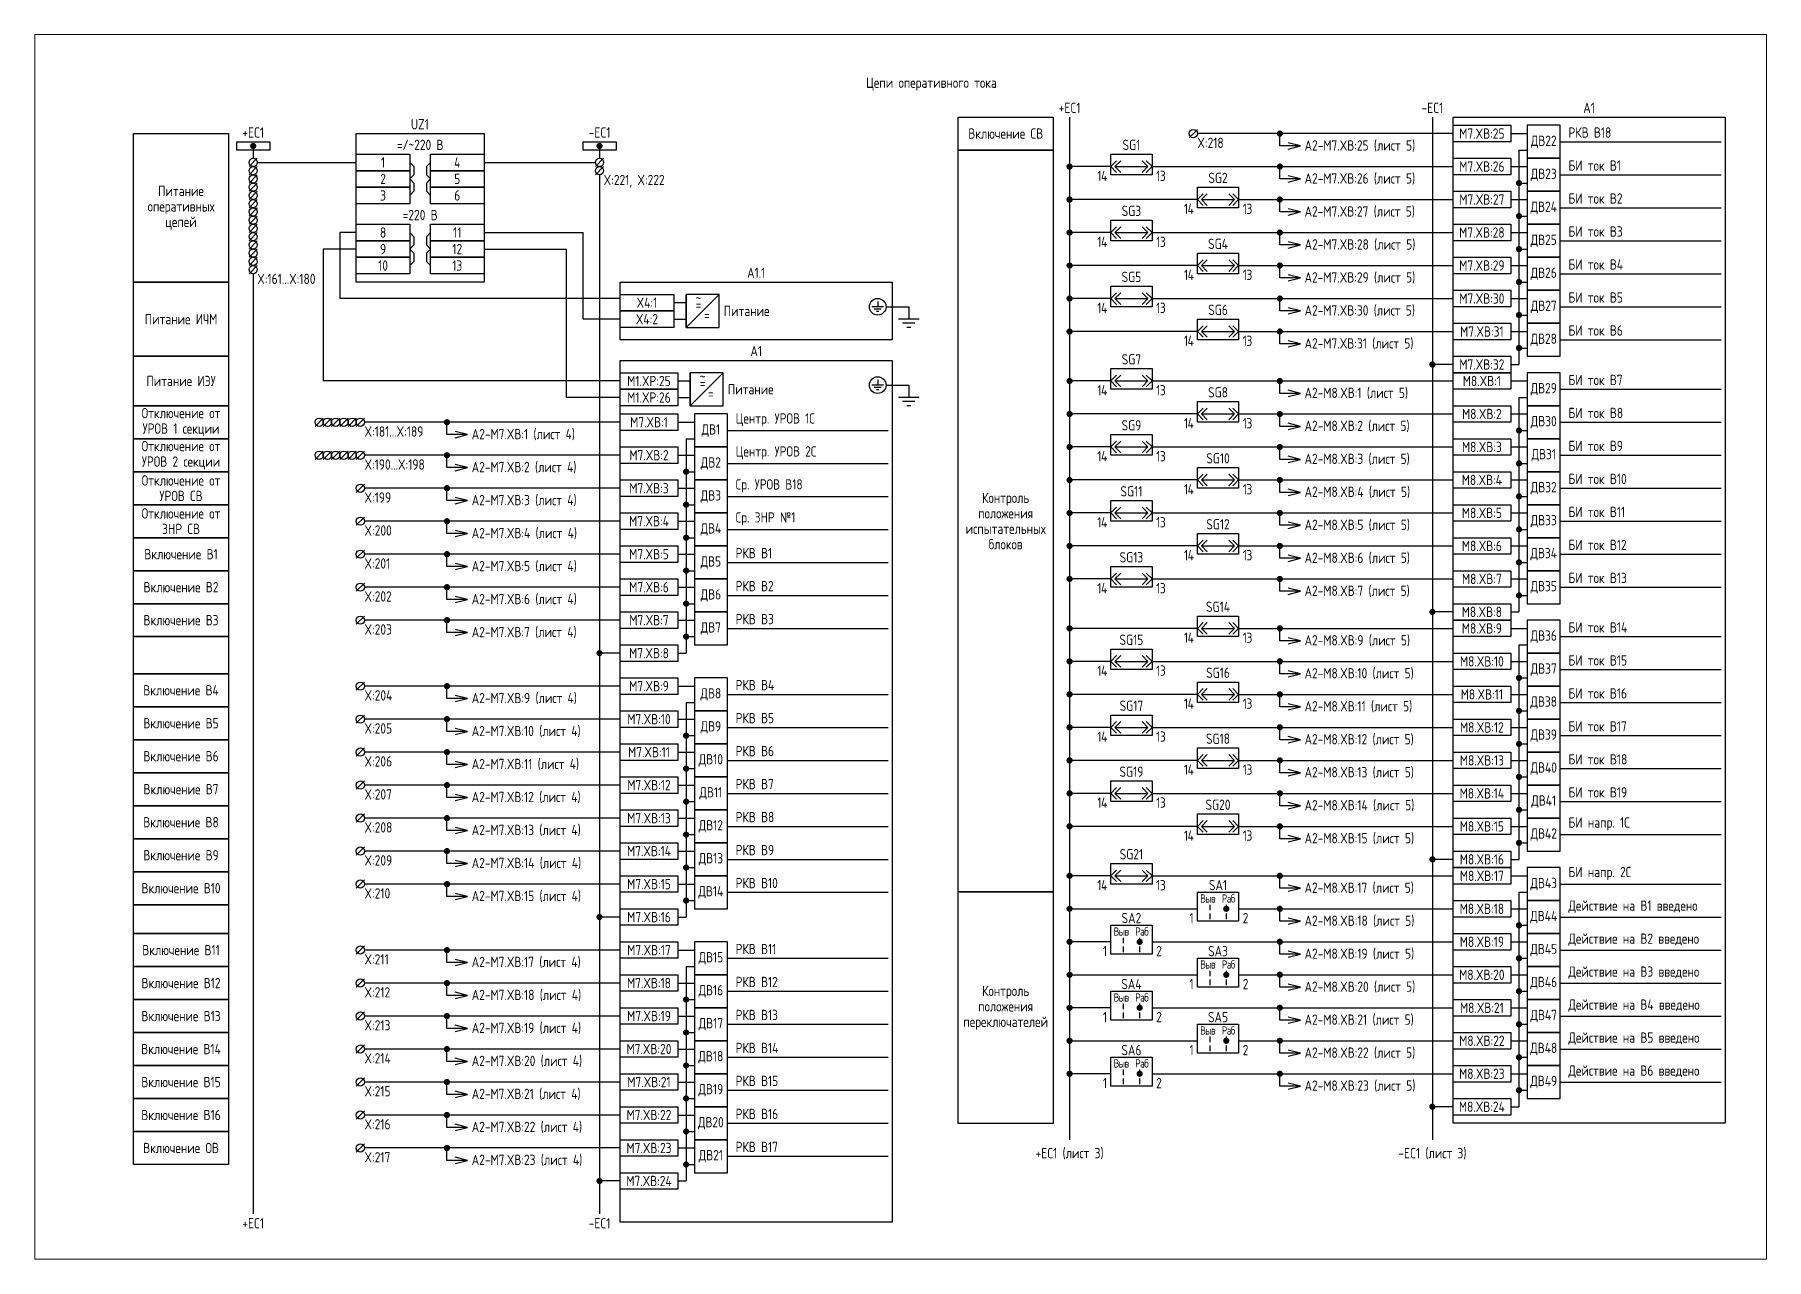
# Paper-space layout 'Лист3' of a CAD drawing. Header units: millimetres, sheet in inches. Extents: x 88.2 to 98.3, y 94.4 to 101.5.
# The model-space entities are those that its viewports show. They can reach past a viewport. Long polylines and large blocks are cut down to what shows.
import ezdxf

# ---------------------------------------------------------------- set-up
doc = ezdxf.new("R2010")
doc.units = ezdxf.units.MM
doc.styles.add('Gost_type_A', font='GOST_A.TTF')

psp = doc.layouts.new('Лист3')

msp = doc.modelspace()

# ---------------------------------------------------------------- texts
at = {"char_height": 2.5, "style": 'Gost_type_A'}
for s, insert, width, attachment_point, line_spacing_factor in [('Цепи оперативного тока', (1057.5, 285), 395, 5, 0.9), ('A1', (1217, 278), 66, 8, 0.9), ('UZ1', (933.42, 274), 31, 8, 0.9), ('Включение СВ', (1075.5, 273), 23, 5, 0.9), ('=/~220 В', (933.5, 269), 31, 8, 0.9), ('SG1', (1106, 269), 10, 8, 0.9), ('X:218', (1122, 272), 8, 1, 0.9), ('A2-M7.XВ:25 (лист 5)', (1148, 270), 31, 4, 0.8), ('X:221, X:222', (978, 263), 16, 1, 0.9), ('{\\T0.9;14}', (1100, 264), 5, 3, 0.9), ('{\\T0.9;13}', (1112, 264), 5, 1, 0.9), ('SG2', (1127, 261), 10, 8, 0.9), ('A2-M7.XВ:26 (лист 5)', (1148, 262), 31, 4, 0.8), ('Питание оперативных цепей', (875.5, 255), 23, 5, 0.9), ('=220 В', (933.5, 252), 31, 8, 0.9), ('SG3', (1106, 253), 10, 8, 0.9), ('SG3', (1106, 253), 10, 8, 0.9), ('{\\T0.9;14}', (1121, 256), 5, 3, 0.9), ('{\\T0.9;14}', (1121, 256), 5, 3, 0.9), ('{\\T0.9;13}', (1133, 256), 5, 1, 0.9), ('{\\T0.9;13}', (1133, 256), 5, 1, 0.9), ('A2-M7.XВ:27 (лист 5)', (1148, 254), 31, 4, 0.8), ('{\\T0.9;14}', (1100, 248), 5, 3, 0.9), ('{\\T0.9;13}', (1112, 248), 5, 1, 0.9), ('SG4', (1127, 245), 10, 8, 0.9), ('A2-M7.XВ:28 (лист 5)', (1148, 246), 31, 4, 0.8), ('A1.1', (1015, 238), 66, 8, 0.9), ('SG5', (1106, 237), 10, 8, 0.9), ('{\\T0.9;14}', (1121, 240), 5, 3, 0.9), ('{\\T0.9;13}', (1133, 240), 5, 1, 0.9), ('A2-M7.XВ:29 (лист 5)', (1148, 238), 31, 4, 0.8), ('X:161...X:180', (894, 239), 16, 1, 0.9), ('{\\T0.9;14}', (1100, 232), 5, 3, 0.9), ('{\\T0.9;13}', (1112, 232), 5, 1, 0.9), ('SG6', (1127, 229), 10, 8, 0.9), ('A2-M7.XВ:30 (лист 5)', (1148, 230), 31, 4, 0.8), ('Питание ИЧМ', (875.5, 228), 23, 5, 0.9), ('{\\T0.9;14}', (1121, 224), 5, 3, 0.9), ('{\\T0.9;13}', (1133, 224), 5, 1, 0.9), ('A2-M7.XВ:31 (лист 5)', (1148, 222), 31, 4, 0.8), ('A1', (1015, 219), 66, 8, 0.9), ('SG7', (1106, 217), 10, 8, 0.9), ('Питание ИЭУ', (875.5, 213), 23, 5, 0.9), ('{\\T0.9;14}', (1100, 212), 5, 3, 0.9), ('{\\T0.9;13}', (1112, 212), 5, 1, 0.9), ('SG8', (1127, 209), 10, 8, 0.9), ('A2-M8.XВ:1 (лист 5)', (1148, 210), 31, 4, 0.8), ('Отключение от УРОВ 1 секции', (875.5, 203), 23, 5, 0.9), ('X:181...X:189', (920, 202), 8, 1, 0.9), ('A2-M7.XВ:1 (лист 4)', (946, 200), 31, 4, 0.8), ('SG9', (1106, 201), 10, 8, 0.9), ('{\\T0.9;14}', (1121, 204), 5, 3, 0.9), ('{\\T0.9;14}', (1121, 204), 5, 3, 0.9), ('{\\T0.9;13}', (1133, 204), 5, 1, 0.9), ('{\\T0.9;13}', (1133, 204), 5, 1, 0.9), ('A2-M8.XВ:2 (лист 5)', (1148, 202), 31, 4, 0.8), ('Отключение от УРОВ 2 секции', (875.5, 195), 23, 5, 0.9), ('X:190...X:198', (920, 194), 8, 1, 0.9), ('A2-M7.XВ:2 (лист 4)', (946, 192), 31, 4, 0.8), ('{\\T0.9;14}', (1100, 196), 5, 3, 0.9), ('{\\T0.9;13}', (1112, 196), 5, 1, 0.9), ('SG10', (1127, 193), 10, 8, 0.9), ('A2-M8.XВ:3 (лист 5)', (1148, 194), 31, 4, 0.8), ('Отключение от УРОВ СВ', (875.5, 187), 23, 5, 0.9), ('X:199', (920, 186), 8, 1, 0.9), ('A2-M7.XВ:3 (лист 4)', (946, 184), 31, 4, 0.8), ('Контроль положения\\Pиспытательных блоков', (1075.5, 179.04), 23, 5, 0.9), ('SG11', (1106, 185), 10, 8, 0.9), ('{\\T0.9;14}', (1121, 188), 5, 3, 0.9), ('{\\T0.9;13}', (1133, 188), 5, 1, 0.9), ('A2-M8.XВ:4 (лист 5)', (1148, 186), 31, 4, 0.8), ('Отключение от ЗНР СВ', (875.5, 179), 23, 5, 0.9), ('X:200', (920, 178), 8, 1, 0.9), ('A2-M7.XВ:4 (лист 4)', (946, 176), 31, 4, 0.8), ('{\\T0.9;14}', (1100, 180), 5, 3, 0.9), ('{\\T0.9;13}', (1112, 180), 5, 1, 0.9), ('SG12', (1127, 177), 10, 8, 0.9), ('A2-M8.XВ:5 (лист 5)', (1148, 178), 31, 4, 0.8), ('Включение В1', (875.5, 171), 23, 5, 0.9), ('X:201', (920, 170), 8, 1, 0.9), ('A2-M7.XВ:5 (лист 4)', (946, 168), 31, 4, 0.8), ('SG13', (1106, 169), 10, 8, 0.9), ('{\\T0.9;14}', (1121, 172), 5, 3, 0.9), ('{\\T0.9;13}', (1133, 172), 5, 1, 0.9), ('A2-M8.XВ:6 (лист 5)', (1148, 170), 31, 4, 0.8), ('Включение В2', (875.5, 163), 23, 5, 0.9), ('{\\T0.9;14}', (1100, 164), 5, 3, 0.9), ('{\\T0.9;13}', (1112, 164), 5, 1, 0.9), ('X:202', (920, 162), 8, 1, 0.9), ('A2-M7.XВ:6 (лист 4)', (946, 160), 31, 4, 0.8), ('A2-M8.XВ:7 (лист 5)', (1148, 162), 31, 4, 0.8), ('Включение В3', (875.5, 155), 23, 5, 0.9), ('SG14', (1127, 157), 10, 8, 0.9), ('X:203', (920, 154), 8, 1, 0.9), ('A2-M7.XВ:7 (лист 4)', (946, 152), 31, 4, 0.8), ('SG15', (1106, 149), 10, 8, 0.9), ('{\\T0.9;14}', (1121, 152), 5, 3, 0.9), ('{\\T0.9;14}', (1121, 152), 5, 3, 0.9), ('{\\T0.9;13}', (1133, 152), 5, 1, 0.9), ('{\\T0.9;13}', (1133, 152), 5, 1, 0.9), ('A2-M8.XВ:9 (лист 5)', (1148, 150), 31, 4, 0.8), ('{\\T0.9;14}', (1100, 144), 5, 3, 0.9), ('{\\T0.9;13}', (1112, 144), 5, 1, 0.9), ('SG16', (1127, 141), 10, 8, 0.9), ('A2-M8.XВ:10 (лист 5)', (1148, 142), 31, 4, 0.8), ('Включение В4', (875.5, 138), 23, 5, 0.9), ('X:204', (920, 138), 8, 1, 0.9), ('A2-M7.XВ:9 (лист 4)', (946, 136), 31, 4, 0.8), ('SG17', (1106, 133), 10, 8, 0.9), ('{\\T0.9;14}', (1121, 136), 5, 3, 0.9), ('{\\T0.9;13}', (1133, 136), 5, 1, 0.9), ('A2-M8.XВ:11 (лист 5)', (1148, 134), 31, 4, 0.8), ('Включение В5', (875.5, 130), 23, 5, 0.9), ('X:205', (920, 130), 8, 1, 0.9), ('A2-M7.XВ:10 (лист 4)', (946, 128), 31, 4, 0.8), ('{\\T0.9;14}', (1100, 128), 5, 3, 0.9), ('{\\T0.9;13}', (1112, 128), 5, 1, 0.9), ('SG18', (1127, 125), 10, 8, 0.9), ('A2-M8.XВ:12 (лист 5)', (1148, 126), 31, 4, 0.8), ('Включение В6', (875.5, 122), 23, 5, 0.9), ('X:206', (920, 122), 8, 1, 0.9), ('A2-M7.XВ:11 (лист 4)', (946, 120), 31, 4, 0.8), ('SG19', (1106, 117), 10, 8, 0.9), ('{\\T0.9;14}', (1121, 120), 5, 3, 0.9), ('{\\T0.9;13}', (1133, 120), 5, 1, 0.9), ('A2-M8.XВ:13 (лист 5)', (1148, 118), 31, 4, 0.8), ('Включение В7', (875.5, 114), 23, 5, 0.9), ('X:207', (920, 114), 8, 1, 0.9), ('A2-M7.XВ:12 (лист 4)', (946, 112), 31, 4, 0.8), ('{\\T0.9;14}', (1100, 112), 5, 3, 0.9), ('{\\T0.9;13}', (1112, 112), 5, 1, 0.9), ('SG20', (1127, 109), 10, 8, 0.9), ('A2-M8.XВ:14 (лист 5)', (1148, 110), 31, 4, 0.8), ('Включение В8', (875.5, 106), 23, 5, 0.9), ('X:208', (920, 106), 8, 1, 0.9), ('A2-M7.XВ:13 (лист 4)', (946, 104), 31, 4, 0.8), ('{\\T0.9;14}', (1121, 104), 5, 3, 0.9), ('{\\T0.9;13}', (1133, 104), 5, 1, 0.9), ('A2-M8.XВ:15 (лист 5)', (1148, 102), 31, 4, 0.8), ('Включение В9', (875.5, 98), 23, 5, 0.9), ('X:209', (920, 98), 8, 1, 0.9), ('A2-M7.XВ:14 (лист 4)', (946, 96), 31, 4, 0.8), ('SG21', (1106, 97), 10, 8, 0.9), ('Включение В10', (875.5, 90), 23, 5, 0.9), ('X:210', (920, 90), 8, 1, 0.9), ('A2-M7.XВ:15 (лист 4)', (946, 88), 31, 4, 0.8), ('{\\T0.9;14}', (1100, 92), 5, 3, 0.9), ('{\\T0.9;13}', (1112, 92), 5, 1, 0.9), ('A2-M8.XВ:17 (лист 5)', (1148, 90), 31, 4, 0.8), ('A2-M8.XВ:18 (лист 5)', (1148, 82), 31, 4, 0.8), ('Включение В11', (875.5, 75), 23, 5, 0.9), ('A2-M8.XВ:19 (лист 5)', (1148, 74), 31, 4, 0.8), ('X:211', (920, 74), 8, 1, 0.9), ('A2-M7.XВ:17 (лист 4)', (946, 72), 31, 4, 0.8), ('Включение В12', (875.5, 67), 23, 5, 0.9), ('A2-M8.XВ:20 (лист 5)', (1148, 66), 31, 4, 0.8), ('X:212', (920, 66), 8, 1, 0.9), ('A2-M7.XВ:18 (лист 4)', (946, 64), 31, 4, 0.8), ('Контроль положения\\Pпереключателей', (1075.5, 61.01), 23, 5, 0.9), ('Включение В13', (875.5, 59), 23, 5, 0.9), ('A2-M8.XВ:21 (лист 5)', (1148, 58), 31, 4, 0.8), ('X:213', (920, 58), 8, 1, 0.9), ('A2-M7.XВ:19 (лист 4)', (946, 56), 31, 4, 0.8), ('Включение В14', (875.5, 51), 23, 5, 0.9), ('A2-M8.XВ:22 (лист 5)', (1148, 50), 31, 4, 0.8), ('X:214', (920, 50), 8, 1, 0.9), ('A2-M7.XВ:20 (лист 4)', (946, 48), 31, 4, 0.8), ('Включение В15', (875.5, 43), 23, 5, 0.9), ('A2-M8.XВ:23 (лист 5)', (1148, 42), 31, 4, 0.8), ('X:215', (920, 42), 8, 1, 0.9), ('A2-M7.XВ:21 (лист 4)', (946, 40), 31, 4, 0.8), ('Включение В16', (875.5, 35), 23, 5, 0.9), ('X:216', (920, 34), 8, 1, 0.9), ('A2-M7.XВ:22 (лист 4)', (946, 32), 31, 4, 0.8), ('Включение ОВ', (875.5, 27), 23, 5, 0.9), ('X:217', (920, 26), 8, 1, 0.9), ('A2-M7.XВ:23 (лист 4)', (946, 24), 31, 4, 0.8)]:
    msp.add_mtext(s, dxfattribs=dict(at, insert=insert, width=width, attachment_point=attachment_point, line_spacing_factor=line_spacing_factor))
at = {"style": 'Gost_type_A'}
for s, insert, char_height, width, attachment_point in [('+EC1', (1091, 278), 2.5, 20, 8), ('-EC1', (1179, 278), 2.5, 20, 8), ('+EC1', (893, 272), 2.5, 10, 8), ('-EC1', (977, 272), 2.5, 10, 8), ('M7.XВ:25', (1191, 273), 2.5, 14, 5), ('РКВ В18', (1212, 272), 2.5, 27.8465, 7), ('ДВ22', (1206, 271), 2.5, 7.9998, 5), ('1', (924.5, 266), 2.5, 13, 5), ('4', (942.5, 266), 2.5, 13, 5), ('M7.XВ:26', (1191, 265), 2.5, 14, 5), ('БИ ток В1', (1212, 264), 2.5, 27.8465, 7), ('2', (924.5, 262), 2.5, 13, 5), ('5', (942.5, 262), 2.5, 13, 5), ('ДВ23', (1206, 263), 2.5, 7.9998, 5), ('3', (924.5, 258), 2.5, 13, 5), ('6', (942.5, 258), 2.5, 13, 5), ('M7.XВ:27', (1191, 257), 2.5, 14, 5), ('ДВ24', (1206, 255), 2.5, 7.9998, 5), ('БИ ток В2', (1212, 256), 2.5, 35.933, 7), ('8', (924.5, 249), 2.5, 13, 5), ('11', (942.5, 249), 2.5, 13, 5), ('M7.XВ:28', (1191, 249), 2.5, 14, 5), ('ДВ25', (1206, 247), 2.5, 7.9998, 5), ('БИ ток В3', (1212, 248), 2.5, 41.868, 7), ('9', (924.5, 245), 2.5, 13, 5), ('12', (942.5, 245), 2.5, 13, 5), ('10', (924.5, 241), 2.5, 13, 5), ('13', (942.5, 241), 2.5, 13, 5), ('M7.XВ:29', (1191, 241), 2.5, 14, 5), ('ДВ26', (1206, 239), 2.5, 7.9998, 5), ('БИ ток В4', (1212, 240), 2.5, 42.9636, 7), ('X4:1', (988.5, 232), 2.5, 13, 5), ('~', (1001, 233.03), 2.5, 2.7, 5), ('=', (1001, 231.53), 2.5, 6, 5), ('Питание', (1012.67, 229.99), 2.5, 11.3452, 5), ('M7.XВ:30', (1191, 233), 2.5, 14, 5), ('ДВ27', (1206, 231), 2.5, 7.9998, 5), ('БИ ток В5', (1212, 232), 2.5, 40.0707, 7), ('X4:2', (988.5, 228), 2.5, 13, 5), ('=', (1003, 229), 2.5, 6, 5), ('M7.XВ:31', (1191, 225), 2.5, 14, 5), ('ДВ28', (1206, 223), 2.5, 7.9998, 5), ('БИ ток В6', (1212, 224), 2.5, 38, 7), ('M1.XP:25', (989, 213), 2.5, 13.9956, 5), ('~', (1002, 214.03), 2.5, 2.7, 5), ('M7.XВ:32', (1191, 217), 2.5, 14, 5), ('M8.XВ:1', (1191, 213), 2.5, 14, 5), ('БИ ток В7', (1212, 212), 2.5, 29.668, 7), ('M1.XP:26', (989, 209), 2.5, 13.9956, 5), ('=', (1002, 212.53), 2.5, 6, 5), ('=', (1004, 210), 2.5, 6, 5), ('Питание', (1013.67, 210.99), 2.5, 11.3452, 5), ('ДВ29', (1206, 211), 2.5, 7.9998, 5), ('M8.XВ:2', (1191, 205), 2.5, 14, 5), ('БИ ток В8', (1212, 204), 2.5, 30.6324, 7), ('M7.XВ:1', (989, 203), 2.5, 14, 5), ('ДВ1', (1004, 201), 2.5, 7.9998, 5), ('Центр. УРОВ 1С', (1010, 202), 2.5, 29.668, 7), ('ДВ30', (1206, 203), 2.5, 7.9998, 5), ('M8.XВ:3', (1191, 197), 2.5, 14, 5), ('БИ ток В9', (1212, 196), 2.5, 30.6324, 7), ('M7.XВ:2', (989, 195), 2.5, 14, 5), ('ДВ2', (1004, 193), 2.5, 7.9998, 5), ('Центр. УРОВ 2С', (1010, 194), 2.5, 30.6324, 7), ('ДВ31', (1206, 195), 2.5, 7.9998, 5), ('Ср. УРОВ В18', (1010, 186), 2.5, 30.6324, 7), ('M8.XВ:4', (1191, 189), 2.5, 14, 5), ('БИ ток В10', (1212, 188), 2.5, 27.8465, 7), ('M7.XВ:3', (989, 187), 2.5, 14, 5), ('ДВ3', (1004, 185), 2.5, 7.9998, 5), ('ДВ32', (1206, 187), 2.5, 7.9998, 5), ('Ср. ЗНР №1', (1010, 178), 2.5, 27.8465, 7), ('M8.XВ:5', (1191, 181), 2.5, 14, 5), ('БИ ток В11', (1212, 180), 2.5, 27.8465, 7), ('M7.XВ:4', (989, 179), 2.5, 14, 5), ('ДВ4', (1004, 177), 2.5, 7.9998, 5), ('ДВ33', (1206, 179), 2.5, 7.9998, 5), ('M7.XВ:5', (989, 171), 2.5, 14, 5), ('РКВ В1', (1010, 170), 2.5, 27.8465, 7), ('M8.XВ:6', (1191, 173), 2.5, 14, 5), ('ДВ34', (1206, 171), 2.5, 7.9998, 5), ('БИ ток В12', (1212, 172), 2.5, 27.8465, 7), ('ДВ5', (1004, 169), 2.5, 7.9998, 5), ('M7.XВ:6', (989, 163), 2.5, 14, 5), ('РКВ В2', (1010, 162), 2.5, 27.8465, 7), ('M8.XВ:7', (1191, 165), 2.5, 14, 5), ('ДВ35', (1206, 163), 2.5, 7.9998, 5), ('БИ ток В13', (1212, 164), 2.5, 33.5921, 7), ('ДВ6', (1004, 161), 2.5, 7.9998, 5), ('M7.XВ:7', (989, 155), 2.5, 14, 5), ('РКВ В3', (1010, 154), 2.5, 33.5921, 7), ('M8.XВ:8', (1191, 157), 2.5, 14, 5), ('ДВ7', (1004, 153), 2.5, 7.9998, 5), ('M8.XВ:9', (1191, 153), 2.5, 14, 5), ('ДВ36', (1206, 151), 2.5, 7.9998, 5), ('БИ ток В14', (1212, 152), 2.5, 27.8465, 7), ('M7.XВ:8', (989, 147), 2.5, 14, 5), ('M8.XВ:10', (1191, 145), 2.5, 14, 5), ('ДВ37', (1206, 143), 2.5, 7.9998, 5), ('БИ ток В15', (1212, 144), 2.5, 39.1584, 7), ('M7.XВ:9', (989, 139), 2.5, 14, 5), ('РКВ В4', (1010, 138), 2.5, 27.8465, 7), ('ДВ8', (1004, 137), 2.5, 7.9998, 5), ('M8.XВ:11', (1191, 137), 2.5, 14, 5), ('ДВ38', (1206, 135), 2.5, 7.9998, 5), ('\\pxt5;БИ ток В16', (1212, 136), 2.5, 27.8465, 7), ('M7.XВ:10', (989, 131), 2.5, 14, 5), ('ДВ9', (1004, 129), 2.5, 7.9998, 5), ('РКВ В5', (1010, 130), 2.5, 39.1584, 7), ('M8.XВ:12', (1191, 129), 2.5, 14, 5), ('БИ ток В17', (1212, 128), 2.5, 36.4793, 7), ('ДВ39', (1206, 127), 2.5, 7.9998, 5), ('M7.XВ:11', (989, 123), 2.5, 14, 5), ('ДВ10', (1004, 121), 2.5, 7.9998, 5), ('РКВ В6', (1010, 122), 2.5, 27.8465, 7), ('M8.XВ:13', (1191, 121), 2.5, 14, 5), ('\\pxt4;БИ ток В18', (1212, 120), 2.5, 27.8465, 7), ('ДВ40', (1206, 119), 2.5, 7.9998, 5), ('M7.XВ:12', (989, 115), 2.5, 14, 5), ('ДВ11', (1004, 113), 2.5, 7.9998, 5), ('РКВ В7', (1010, 114), 2.5, 36.4793, 7), ('M8.XВ:14', (1191, 113), 2.5, 14, 5), ('БИ ток В19', (1212, 112), 2.5, 35.3878, 7), ('ДВ41', (1206, 111), 2.5, 7.9998, 5), ('M7.XВ:13', (989, 107), 2.5, 14, 5), ('ДВ12', (1004, 105), 2.5, 7.9998, 5), ('РКВ В8', (1010, 106), 2.5, 27.8465, 7), ('M8.XВ:15', (1191, 105), 2.5, 14, 5), ('БИ напр. 1С', (1212, 104), 2.5, 27.8465, 7), ('ДВ42', (1206, 103), 2.5, 7.9998, 5), ('M7.XВ:14', (989, 99), 2.5, 14, 5), ('ДВ13', (1004, 97), 2.5, 7.9998, 5), ('РКВ В9', (1010, 98), 2.5, 35.3878, 7), ('M8.XВ:16', (1191, 97), 2.5, 14, 5), ('\\pxsm1;РКВ В10', (1010, 90), 2.5, 27.8465, 7), ('M8.XВ:17', (1191, 93), 2.5, 14, 5), ('ДВ43', (1206, 91), 2.5, 7.9998, 5), ('БИ напр. 2С', (1212, 92), 2.5, 35.7119, 7), ('M7.XВ:15', (989, 91), 2.5, 14, 5), ('ДВ14', (1004, 89), 2.5, 7.9998, 5), ('{\\T0.9;Выв}', (1124.5, 87.5), 2, 5, 5), ('SA1', (1127, 89.51), 2.5, 10, 8), ('{\\T0.9;Раб}', (1129.5, 87.5), 2, 5, 5), ('M7.XВ:16', (989, 83), 2.5, 14, 5), ('SA2', (1106, 81.51), 2.5, 10, 8), ('M8.XВ:18', (1191, 85), 2.5, 14, 5), ('ДВ44', (1206, 83), 2.5, 7.9998, 5), ('Действие на В1 введено', (1212, 84), 2.5, 41.1416, 7), ('{\\T0.9;Выв}', (1103.5, 79.5), 2, 5, 5), ('{\\T0.9;Раб}', (1108.5, 79.5), 2, 5, 5), ('{\\T0.9;1}', (1121, 84), 2.5, 5, 3), ('{\\T0.9;2}', (1133, 84), 2.5, 5, 1), ('M7.XВ:17', (989, 75), 2.5, 14, 5), ('РКВ В11', (1010, 74), 2.5, 35.7119, 7), ('{\\T0.9;1}', (1100, 76), 2.5, 5, 3), ('{\\T0.9;2}', (1112, 76), 2.5, 5, 1), ('SA3', (1127, 73.49), 2.5, 10, 8), ('M8.XВ:19', (1191, 77), 2.5, 14, 5), ('ДВ45', (1206, 75), 2.5, 7.9998, 5), ('Действие на В2 введено', (1212, 76), 2.5, 36.2619, 7), ('ДВ15', (1004, 73), 2.5, 7.9998, 5), ('{\\T0.9;Выв}', (1124.5, 71.5), 2, 5, 5), ('{\\T0.9;Раб}', (1129.5, 71.5), 2, 5, 5), ('M7.XВ:18', (989, 67), 2.5, 14, 5), ('РКВ В12', (1010, 66), 2.5, 41.1416, 7), ('SA4', (1106, 65.49), 2.5, 10, 8), ('{\\T0.9;1}', (1121, 68), 2.5, 5, 3), ('{\\T0.9;2}', (1133, 68), 2.5, 5, 1), ('M8.XВ:20', (1191, 69), 2.5, 14, 5), ('ДВ46', (1206, 67), 2.5, 7.9998, 5), ('Действие на В3 введено', (1212, 68), 2.5, 34.3795, 7), ('ДВ16', (1004, 65), 2.5, 7.9998, 5), ('{\\T0.9;Выв}', (1103.5, 63.5), 2, 5, 5), ('{\\T0.9;Раб}', (1108.5, 63.5), 2, 5, 5), ('Действие на В4 введено', (1212, 60), 2.5, 33.4848, 7), ('M7.XВ:19', (989, 59), 2.5, 14, 5), ('РКВ В13', (1010, 58), 2.5, 27.8465, 7), ('{\\T0.9;1}', (1100, 60), 2.5, 5, 3), ('{\\T0.9;2}', (1112, 60), 2.5, 5, 1), ('SA5', (1127, 57.49), 2.5, 10, 8), ('M8.XВ:21', (1191, 61), 2.5, 14, 5), ('ДВ47', (1206, 59), 2.5, 7.9998, 5), ('ДВ17', (1004, 57), 2.5, 7.9998, 5), ('{\\T0.9;Выв}', (1124.5, 55.5), 2, 5, 5), ('{\\T0.9;Раб}', (1129.5, 55.5), 2, 5, 5), ('Действие на В5 введено', (1212, 52), 2.5, 35.3544, 7), ('M7.XВ:20', (989, 51), 2.5, 14, 5), ('ДВ18', (1004, 49), 2.5, 7.9998, 5), ('РКВ В14', (1010, 50), 2.5, 27.8465, 7), ('SA6', (1106, 49.49), 2.5, 10, 8), ('{\\T0.9;1}', (1121, 52), 2.5, 5, 3), ('{\\T0.9;2}', (1133, 52), 2.5, 5, 1), ('M8.XВ:22', (1191, 53), 2.5, 14, 5), ('ДВ48', (1206, 51), 2.5, 7.9998, 5), ('{\\T0.9;Выв}', (1103.5, 47.5), 2, 5, 5), ('{\\T0.9;Раб}', (1108.5, 47.5), 2, 5, 5), ('M8.XВ:23', (1191, 45), 2.5, 14, 5), ('Действие на В6 введено', (1212, 44), 2.5, 38.1443, 7), ('M7.XВ:21', (989, 43), 2.5, 14, 5), ('ДВ19', (1004, 41), 2.5, 7.9998, 5), ('РКВ В15', (1010, 42), 2.5, 33.4848, 7), ('{\\T0.9;1}', (1100, 44), 2.5, 5, 3), ('{\\T0.9;2}', (1112, 44), 2.5, 5, 1), ('ДВ49', (1206, 43), 2.5, 7.9998, 5), ('M8.XВ:24', (1191, 37), 2.5, 14, 5), ('M7.XВ:22', (989, 35), 2.5, 14, 5), ('ДВ20', (1004, 33), 2.5, 7.9998, 5), ('РКВ В16', (1010, 34), 2.5, 35.3544, 7), ('M7.XВ:23', (989, 27), 2.5, 14, 5), ('ДВ21', (1004, 25), 2.5, 7.9998, 5), ('РКВ В17', (1010, 26), 2.5, 27.8465, 7), ('+EC1 (лист 3)', (1091, 27), 2.5, 20, 2), ('-EC1 (лист 3)', (1179, 27), 2.5, 20, 2), ('M7.XВ:24', (989, 19), 2.5, 14, 5), ('+EC1', (893, 10), 2.5, 20, 2), ('-EC1', (977, 10), 2.5, 20, 2)]:
    msp.add_mtext(s, dxfattribs=dict(at, insert=insert, char_height=char_height, width=width, attachment_point=attachment_point))

# ---------------------------------------------------------------- blocks, each defined once
blk = doc.blocks.new('POINT')
at = {"const_width": 0.75}
blk.add_lwpolyline([(-0.375, 0, 1), (0.375, 0, 1)], format="xyb", close=True, dxfattribs=at)
blk = doc.blocks.new('Шинка')
blk.add_lwpolyline([(-4, 1), (4, 1), (4, -1), (-4, -1)], close=True)
blk.add_blockref('POINT', (0, 0))
blk = doc.blocks.new('БИ_разъем')
for p, q in [((0, 0), (1.41, 1.41)), ((0, 0), (1.41, 1.41)), ((0, 0), (1.41, -1.41)), ((0, 0), (1.41, -1.41)), ((1, 0), (2.41, 1.41)), ((1, 0), (2.41, -1.41)), ((1, 0), (9, 0)), ((9, 0), (7.59, 1.41)), ((9, 0), (7.59, -1.41)), ((10, 0), (8.59, 1.41)), ((10, 0), (8.59, 1.41)), ((10, 0), (8.59, -1.41)), ((10, 0), (8.59, -1.41))]:
    blk.add_line(p, q)
blk = doc.blocks.new('Переключатель_положение')
for p, q in [((2, 1), (2, -0.34)), ((2, -1.14), (2, -2.49))]:
    blk.add_line(p, q)

# ---------------------------------------------------------------- linework, layer by layer
for p, q in [((1091, 277), (1091, 29)), ((1122, 274), (1120, 272)), ((1179, 277), (1179, 29)), ((893, 270), (893, 267)), ((977, 270), (977, 267)), ((1184, 273), (1122, 273)), ((1142, 270), (1142, 273)), ((1147, 270), (1142, 270)), ((1198, 273), (1202, 273)), ((1200, 269), (1202, 269)), ((1200, 269), (1200, 217)), ((1210, 271), (1249, 271)), ((894, 267), (892, 265)), ((894, 265), (892, 263)), ((894, 266), (918, 266)), ((949, 266), (976, 266)), ((978, 267), (976, 265)), ((978, 265), (976, 263)), ((1101, 265), (1091, 265)), ((1111, 265), (1184, 265)), ((1142, 262), (1142, 265)), ((1198, 265), (1202, 265)), ((894, 263), (892, 261)), ((894, 261), (892, 259)), ((977, 263), (977, 11)), ((1147, 262), (1142, 262)), ((1200, 261), (1202, 261)), ((1210, 263), (1249, 263)), ((894, 259), (892, 257)), ((894, 257), (892, 255)), ((1122, 257), (1091, 257)), ((1132, 257), (1184, 257)), ((1142, 254), (1142, 257)), ((1198, 257), (1202, 257)), ((894, 255), (892, 253)), ((894, 253), (892, 251)), ((1147, 254), (1142, 254)), ((1200, 253), (1202, 253)), ((1210, 255), (1249, 255)), ((894, 251), (892, 249)), ((894, 249), (892, 247)), ((918, 249), (914, 249)), ((914, 249), (914, 233)), ((949, 249), (973, 249)), ((973, 228), (973, 249)), ((1101, 249), (1091, 249)), ((1111, 249), (1184, 249)), ((1142, 246), (1142, 249)), ((1198, 249), (1202, 249)), ((894, 247), (892, 245)), ((894, 245), (892, 243)), ((910, 245), (910, 213)), ((918, 245), (910, 245)), ((949, 245), (969, 245)), ((969, 209), (969, 245)), ((1147, 246), (1142, 246)), ((1200, 245), (1202, 245)), ((1210, 247), (1249, 247)), ((894, 243), (892, 241)), ((894, 241), (892, 239)), ((1122, 241), (1091, 241)), ((1132, 241), (1184, 241)), ((1142, 238), (1142, 241)), ((1198, 241), (1202, 241)), ((893, 239), (893, 11)), ((1147, 238), (1142, 238)), ((1200, 237), (1202, 237)), ((1210, 239), (1249, 239)), ((982, 233), (914, 233)), ((998, 226), (998, 234)), ((998, 226), (1006, 234)), ((1101, 233), (1091, 233)), ((1111, 233), (1184, 233)), ((1142, 230), (1142, 233)), ((1198, 233), (1202, 233)), ((982, 228), (973, 228)), ((1046.48, 231), (1052, 231)), ((1147, 230), (1142, 230)), ((1200, 229), (1202, 229)), ((1210, 231), (1249, 231)), ((1122, 225), (1091, 225)), ((1132, 225), (1184, 225)), ((1142, 222), (1142, 225)), ((1198, 225), (1202, 225)), ((1210, 223), (1249, 223)), ((1147, 222), (1142, 222)), ((1200, 221), (1202, 221)), ((999, 207), (999, 215)), ((999, 207), (1007, 215)), ((1184, 217), (1179, 217)), ((1198, 217), (1200, 217)), ((982, 213), (910, 213)), ((1046.48, 212), (1052, 212)), ((1101, 213), (1091, 213)), ((1111, 213), (1184, 213)), ((1142, 210), (1142, 213)), ((1198, 213), (1202, 213)), ((1210, 211), (1249, 211)), ((982, 209), (969, 209)), ((1147, 210), (1142, 210)), ((1200, 209), (1202, 209)), ((1200, 209), (1200, 157)), ((910, 204), (908, 202)), ((912, 204), (910, 202)), ((914, 204), (912, 202)), ((916, 204), (914, 202)), ((918, 204), (916, 202)), ((920, 204), (918, 202)), ((982, 203), (920, 203)), ((940, 200), (940, 203)), ((996, 203), (1000, 203)), ((1122, 205), (1091, 205)), ((1132, 205), (1184, 205)), ((1142, 202), (1142, 205)), ((1147, 202), (1142, 202)), ((1198, 205), (1202, 205)), ((1210, 203), (1249, 203)), ((945, 200), (940, 200)), ((998, 199), (1000, 199)), ((998, 199), (998, 147)), ((1008, 201), (1047, 201)), ((1200, 201), (1202, 201)), ((910, 196), (908, 194)), ((912, 196), (910, 194)), ((914, 196), (912, 194)), ((916, 196), (914, 194)), ((918, 196), (916, 194)), ((920, 196), (918, 194)), ((982, 195), (920, 195)), ((940, 192), (940, 195)), ((996, 195), (1000, 195)), ((1101, 197), (1091, 197)), ((1111, 197), (1184, 197)), ((1142, 194), (1142, 197)), ((1147, 194), (1142, 194)), ((1198, 197), (1202, 197)), ((1210, 195), (1249, 195)), ((945, 192), (940, 192)), ((998, 191), (1000, 191)), ((1008, 193), (1047, 193)), ((1200, 193), (1202, 193)), ((920, 188), (918, 186)), ((982, 187), (920, 187)), ((940, 184), (940, 187)), ((996, 187), (1000, 187)), ((1008, 185), (1047, 185)), ((1122, 189), (1091, 189)), ((1132, 189), (1184, 189)), ((1142, 186), (1142, 189)), ((1147, 186), (1142, 186)), ((1198, 189), (1202, 189)), ((1200, 185), (1202, 185)), ((1210, 187), (1249, 187)), ((945, 184), (940, 184)), ((998, 183), (1000, 183)), ((1101, 181), (1091, 181)), ((1111, 181), (1184, 181)), ((1142, 178), (1142, 181)), ((1198, 181), (1202, 181)), ((920, 180), (918, 178)), ((982, 179), (920, 179)), ((940, 176), (940, 179)), ((996, 179), (1000, 179)), ((1008, 177), (1047, 177)), ((1147, 178), (1142, 178)), ((1200, 177), (1202, 177)), ((1210, 179), (1249, 179)), ((945, 176), (940, 176)), ((998, 175), (1000, 175)), ((1122, 173), (1091, 173)), ((1132, 173), (1184, 173)), ((1142, 170), (1142, 173)), ((1198, 173), (1202, 173)), ((920, 172), (918, 170)), ((982, 171), (920, 171)), ((940, 168), (940, 171)), ((996, 171), (1000, 171)), ((1008, 169), (1047, 169)), ((1147, 170), (1142, 170)), ((1200, 169), (1202, 169)), ((1210, 171), (1249, 171)), ((920, 164), (918, 162)), ((945, 168), (940, 168)), ((998, 167), (1000, 167)), ((1101, 165), (1091, 165)), ((1111, 165), (1184, 165)), ((1142, 162), (1142, 165)), ((1198, 165), (1202, 165)), ((982, 163), (920, 163)), ((940, 160), (940, 163)), ((945, 160), (940, 160)), ((996, 163), (1000, 163)), ((1008, 161), (1047, 161)), ((1147, 162), (1142, 162)), ((1200, 161), (1202, 161)), ((1210, 163), (1249, 163)), ((920, 156), (918, 154)), ((998, 159), (1000, 159)), ((1184, 157), (1179, 157)), ((1198, 157), (1200, 157)), ((982, 155), (920, 155)), ((940, 152), (940, 155)), ((945, 152), (940, 152)), ((996, 155), (1000, 155)), ((1008, 153), (1047, 153)), ((1122, 153), (1091, 153)), ((1132, 153), (1184, 153)), ((1142, 150), (1142, 153)), ((1198, 153), (1202, 153)), ((998, 151), (1000, 151)), ((1147, 150), (1142, 150)), ((1200, 149), (1202, 149)), ((1200, 149), (1200, 97)), ((1210, 151), (1249, 151)), ((982, 147), (977, 147)), ((996, 147), (998, 147)), ((1101, 145), (1091, 145)), ((1111, 145), (1184, 145)), ((1142, 142), (1142, 145)), ((1198, 145), (1202, 145)), ((1210, 143), (1249, 143)), ((920, 140), (918, 138)), ((982, 139), (920, 139)), ((940, 136), (940, 139)), ((996, 139), (1000, 139)), ((1147, 142), (1142, 142)), ((1200, 141), (1202, 141)), ((945, 136), (940, 136)), ((998, 135), (1000, 135)), ((998, 135), (998, 83)), ((1008, 137), (1047, 137)), ((1122, 137), (1091, 137)), ((1132, 137), (1184, 137)), ((1142, 134), (1142, 137)), ((1198, 137), (1202, 137)), ((1210, 135), (1249, 135)), ((920, 132), (918, 130)), ((982, 131), (920, 131)), ((940, 128), (940, 131)), ((996, 131), (1000, 131)), ((1147, 134), (1142, 134)), ((1200, 133), (1202, 133)), ((945, 128), (940, 128)), ((998, 127), (1000, 127)), ((1008, 129), (1047, 129)), ((1101, 129), (1091, 129)), ((1111, 129), (1184, 129)), ((1142, 126), (1142, 129)), ((1198, 129), (1202, 129)), ((1210, 127), (1249, 127)), ((920, 124), (918, 122)), ((982, 123), (920, 123)), ((940, 120), (940, 123)), ((996, 123), (1000, 123)), ((1147, 126), (1142, 126)), ((1200, 125), (1202, 125)), ((945, 120), (940, 120)), ((998, 119), (1000, 119)), ((1008, 121), (1047, 121)), ((1122, 121), (1091, 121)), ((1132, 121), (1184, 121)), ((1142, 118), (1142, 121)), ((1147, 118), (1142, 118)), ((1198, 121), (1202, 121)), ((1210, 119), (1249, 119)), ((920, 116), (918, 114)), ((982, 115), (920, 115)), ((940, 112), (940, 115)), ((996, 115), (1000, 115)), ((1200, 117), (1202, 117)), ((945, 112), (940, 112)), ((998, 111), (1000, 111)), ((1008, 113), (1047, 113)), ((1101, 113), (1091, 113)), ((1111, 113), (1184, 113)), ((1142, 110), (1142, 113)), ((1147, 110), (1142, 110)), ((1198, 113), (1202, 113)), ((1210, 111), (1249, 111)), ((920, 108), (918, 106)), ((982, 107), (920, 107)), ((940, 104), (940, 107)), ((996, 107), (1000, 107)), ((1200, 109), (1202, 109)), ((945, 104), (940, 104)), ((998, 103), (1000, 103)), ((1008, 105), (1047, 105)), ((1122, 105), (1091, 105)), ((1132, 105), (1184, 105)), ((1142, 102), (1142, 105)), ((1147, 102), (1142, 102)), ((1198, 105), (1202, 105)), ((1200, 101), (1202, 101)), ((1210, 103), (1249, 103)), ((920, 100), (918, 98)), ((982, 99), (920, 99)), ((940, 96), (940, 99)), ((996, 99), (1000, 99)), ((1008, 97), (1047, 97)), ((1184, 97), (1179, 97)), ((1198, 97), (1200, 97)), ((945, 96), (940, 96)), ((998, 95), (1000, 95)), ((1101, 93), (1091, 93)), ((1111, 93), (1184, 93)), ((1142, 90), (1142, 93)), ((1198, 93), (1202, 93)), ((920, 92), (918, 90)), ((982, 91), (920, 91)), ((940, 88), (940, 91)), ((996, 91), (1000, 91)), ((1008, 89), (1047, 89)), ((1147, 90), (1142, 90)), ((1200, 89), (1202, 89)), ((1200, 89), (1200, 37)), ((1210, 91), (1249, 91)), ((945, 88), (940, 88)), ((998, 87), (1000, 87)), ((1091, 85), (1122, 85)), ((1132, 85), (1184, 85)), ((1142, 82), (1142, 85)), ((1198, 85), (1202, 85)), ((982, 83), (977, 83)), ((996, 83), (998, 83)), ((1147, 82), (1142, 82)), ((1200, 81), (1202, 81)), ((1210, 83), (1249, 83)), ((920, 76), (918, 74)), ((1101, 77), (1091, 77)), ((1111, 77), (1184, 77)), ((1142, 74), (1142, 77)), ((1198, 77), (1202, 77)), ((982, 75), (920, 75)), ((940, 72), (940, 75)), ((945, 72), (940, 72)), ((996, 75), (1000, 75)), ((1008, 73), (1047, 73)), ((1147, 74), (1142, 74)), ((1200, 73), (1202, 73)), ((1210, 75), (1249, 75)), ((920, 68), (918, 66)), ((998, 71), (1000, 71)), ((998, 71), (998, 19)), ((1091, 69), (1122, 69)), ((1132, 69), (1184, 69)), ((1142, 66), (1142, 69)), ((1198, 69), (1202, 69)), ((982, 67), (920, 67)), ((940, 64), (940, 67)), ((945, 64), (940, 64)), ((996, 67), (1000, 67)), ((1008, 65), (1047, 65)), ((1147, 66), (1142, 66)), ((1200, 65), (1202, 65)), ((1210, 67), (1249, 67)), ((920, 60), (918, 58)), ((982, 59), (920, 59)), ((940, 56), (940, 59)), ((996, 59), (1000, 59)), ((998, 63), (1000, 63)), ((1101, 61), (1091, 61)), ((1111, 61), (1184, 61)), ((1142, 58), (1142, 61)), ((1198, 61), (1202, 61)), ((1210, 59), (1249, 59)), ((945, 56), (940, 56)), ((998, 55), (1000, 55)), ((1008, 57), (1047, 57)), ((1147, 58), (1142, 58)), ((1200, 57), (1202, 57)), ((920, 52), (918, 50)), ((982, 51), (920, 51)), ((940, 48), (940, 51)), ((996, 51), (1000, 51)), ((1091, 53), (1122, 53)), ((1132, 53), (1184, 53)), ((1142, 50), (1142, 53)), ((1198, 53), (1202, 53)), ((1210, 51), (1249, 51)), ((945, 48), (940, 48)), ((998, 47), (1000, 47)), ((1008, 49), (1047, 49)), ((1147, 50), (1142, 50)), ((1200, 49), (1202, 49)), ((920, 44), (918, 42)), ((982, 43), (920, 43)), ((940, 40), (940, 43)), ((996, 43), (1000, 43)), ((1101, 45), (1091, 45)), ((1111, 45), (1184, 45)), ((1142, 42), (1142, 45)), ((1198, 45), (1202, 45)), ((1210, 43), (1249, 43)), ((945, 40), (940, 40)), ((998, 39), (1000, 39)), ((1008, 41), (1047, 41)), ((1147, 42), (1142, 42)), ((1200, 41), (1202, 41)), ((920, 36), (918, 34)), ((982, 35), (920, 35)), ((940, 32), (940, 35)), ((996, 35), (1000, 35)), ((1184, 37), (1179, 37)), ((1198, 37), (1200, 37)), ((945, 32), (940, 32)), ((998, 31), (1000, 31)), ((1008, 33), (1047, 33)), ((920, 28), (918, 26)), ((982, 27), (920, 27)), ((940, 24), (940, 27)), ((996, 27), (1000, 27)), ((945, 24), (940, 24)), ((998, 23), (1000, 23)), ((1008, 25), (1047, 25)), ((982, 19), (977, 19)), ((996, 19), (998, 19))]:
    msp.add_line(p, q)
at = {"ltscale": 4}
for p, q in [((995, 232), (998, 232)), ((995, 228), (998, 228)), ((996, 213), (999, 213)), ((996, 209), (999, 209))]:
    msp.add_line(p, q, dxfattribs=at)
at = {"ltscale": 4.32}
for p, q in [((1044.46, 232.28), (1044.46, 231)), ((1045.89, 231), (1043.04, 231)), ((1045.32, 230.43), (1043.61, 230.43)), ((1044.75, 229.86), (1044.18, 229.86)), ((1054.5, 228), (1049.5, 228)), ((1053.5, 227), (1050.5, 227)), ((1052, 231), (1052, 228)), ((1052.5, 226), (1051.5, 226)), ((1045.89, 212), (1043.04, 212)), ((1045.32, 211.43), (1043.61, 211.43)), ((1044.75, 210.86), (1044.18, 210.86)), ((1044.46, 213.28), (1044.46, 212)), ((1052, 212), (1052, 209)), ((1054.5, 209), (1049.5, 209)), ((1053.5, 208), (1050.5, 208)), ((1052.5, 207), (1051.5, 207))]:
    msp.add_line(p, q, dxfattribs=at)
for points in [[(1087, 269), (1064, 269), (1064, 277), (1087, 277)], [(1184, 277), (1250, 277), (1250, 33), (1184, 33)], [(1184, 275), (1198, 275), (1198, 271), (1184, 271)], [(887, 237), (864, 237), (864, 273), (887, 273)], [(918, 273), (949, 273), (949, 237), (918, 237)], [(1087, 89.09), (1064, 89.09), (1064, 269), (1087, 269)], [(918, 268), (931, 268), (931, 264), (918, 264)], [(936, 268), (949, 268), (949, 264), (936, 264)], [(1101, 268), (1111, 268), (1111, 263), (1101, 263)], [(1184, 267), (1198, 267), (1198, 263), (1184, 263)], [(918, 264), (931, 264), (931, 260), (918, 260)], [(936, 264), (949, 264), (949, 260), (936, 260)], [(918, 260), (931, 260), (931, 256), (918, 256)], [(936, 260), (949, 260), (949, 256), (936, 256)], [(1122, 260), (1132, 260), (1132, 255), (1122, 255)], [(1184, 259), (1198, 259), (1198, 255), (1184, 255)], [(918, 251), (931, 251), (931, 247), (918, 247)], [(936, 251), (949, 251), (949, 247), (936, 247)], [(1101, 252), (1111, 252), (1111, 247), (1101, 247)], [(1184, 251), (1198, 251), (1198, 247), (1184, 247)], [(918, 247), (931, 247), (931, 243), (918, 243)], [(936, 247), (949, 247), (949, 243), (936, 243)], [(1122, 244), (1132, 244), (1132, 239), (1122, 239)], [(918, 243), (931, 243), (931, 239), (918, 239)], [(936, 243), (949, 243), (949, 239), (936, 239)], [(1184, 243), (1198, 243), (1198, 239), (1184, 239)], [(887, 219), (864, 219), (864, 237), (887, 237)], [(982, 237), (1048, 237), (1048, 223), (982, 223)], [(1101, 236), (1111, 236), (1111, 231), (1101, 231)], [(982, 234), (995, 234), (995, 230), (982, 230)], [(1184, 235), (1198, 235), (1198, 231), (1184, 231)], [(982, 230), (995, 230), (995, 226), (982, 226)], [(1122, 228), (1132, 228), (1132, 223), (1122, 223)], [(1184, 227), (1198, 227), (1198, 223), (1184, 223)], [(887, 207), (864, 207), (864, 219), (887, 219)], [(1184, 219), (1198, 219), (1198, 215), (1184, 215)], [(982, 218), (1048, 218), (1048, 9), (982, 9)], [(982, 215), (996, 215), (996, 211), (982, 211)], [(1101, 216), (1111, 216), (1111, 211), (1101, 211)], [(1184, 215), (1198, 215), (1198, 211), (1184, 211)], [(982, 211), (996, 211), (996, 207), (982, 207)], [(887, 199), (864, 199), (864, 207), (887, 207)], [(1122, 208), (1132, 208), (1132, 203), (1122, 203)], [(1184, 207), (1198, 207), (1198, 203), (1184, 203)], [(982, 205), (996, 205), (996, 201), (982, 201)], [(887, 191), (864, 191), (864, 199), (887, 199)], [(1101, 200), (1111, 200), (1111, 195), (1101, 195)], [(1184, 199), (1198, 199), (1198, 195), (1184, 195)], [(982, 197), (996, 197), (996, 193), (982, 193)], [(887, 183), (864, 183), (864, 191), (887, 191)], [(1122, 192), (1132, 192), (1132, 187), (1122, 187)], [(1184, 191), (1198, 191), (1198, 187), (1184, 187)], [(982, 189), (996, 189), (996, 185), (982, 185)], [(887, 175), (864, 175), (864, 183), (887, 183)], [(982, 181), (996, 181), (996, 177), (982, 177)], [(1101, 184), (1111, 184), (1111, 179), (1101, 179)], [(1184, 183), (1198, 183), (1198, 179), (1184, 179)], [(887, 167), (864, 167), (864, 175), (887, 175)], [(982, 173), (996, 173), (996, 169), (982, 169)], [(1122, 176), (1132, 176), (1132, 171), (1122, 171)], [(1184, 175), (1198, 175), (1198, 171), (1184, 171)], [(887, 159), (864, 159), (864, 167), (887, 167)], [(982, 165), (996, 165), (996, 161), (982, 161)], [(1101, 168), (1111, 168), (1111, 163), (1101, 163)], [(1184, 167), (1198, 167), (1198, 163), (1184, 163)], [(887, 151), (864, 151), (864, 159), (887, 159)], [(982, 157), (996, 157), (996, 153), (982, 153)], [(1122, 156), (1132, 156), (1132, 151), (1122, 151)], [(1184, 159), (1198, 159), (1198, 155), (1184, 155)], [(1184, 155), (1198, 155), (1198, 151), (1184, 151)], [(887, 142), (864, 142), (864, 151), (887, 151)], [(982, 149), (996, 149), (996, 145), (982, 145)], [(1101, 148), (1111, 148), (1111, 143), (1101, 143)], [(1184, 147), (1198, 147), (1198, 143), (1184, 143)], [(887, 134), (864, 134), (864, 142), (887, 142)], [(982, 141), (996, 141), (996, 137), (982, 137)], [(1122, 140), (1132, 140), (1132, 135), (1122, 135)], [(1184, 139), (1198, 139), (1198, 135), (1184, 135)], [(887, 126), (864, 126), (864, 134), (887, 134)], [(982, 133), (996, 133), (996, 129), (982, 129)], [(1101, 132), (1111, 132), (1111, 127), (1101, 127)], [(1184, 131), (1198, 131), (1198, 127), (1184, 127)], [(887, 118), (864, 118), (864, 126), (887, 126)], [(982, 125), (996, 125), (996, 121), (982, 121)], [(1122, 124), (1132, 124), (1132, 119), (1122, 119)], [(1184, 123), (1198, 123), (1198, 119), (1184, 119)], [(887, 110), (864, 110), (864, 118), (887, 118)], [(982, 117), (996, 117), (996, 113), (982, 113)], [(1101, 116), (1111, 116), (1111, 111), (1101, 111)], [(1184, 115), (1198, 115), (1198, 111), (1184, 111)], [(887, 102), (864, 102), (864, 110), (887, 110)], [(982, 109), (996, 109), (996, 105), (982, 105)], [(1122, 108), (1132, 108), (1132, 103), (1122, 103)], [(1184, 107), (1198, 107), (1198, 103), (1184, 103)], [(887, 94), (864, 94), (864, 102), (887, 102)], [(982, 101), (996, 101), (996, 97), (982, 97)], [(1184, 99), (1198, 99), (1198, 95), (1184, 95)], [(887, 86), (864, 86), (864, 94), (887, 94)], [(982, 93), (996, 93), (996, 89), (982, 89)], [(1101, 96), (1111, 96), (1111, 91), (1101, 91)], [(1184, 95), (1198, 95), (1198, 91), (1184, 91)], [(1087, 32.93), (1064, 32.93), (1064, 89.09), (1087, 89.09)], [(1122, 89), (1132, 89), (1132, 82), (1122, 82)], [(887, 79), (864, 79), (864, 86), (887, 86)], [(982, 85), (996, 85), (996, 81), (982, 81)], [(1184, 87), (1198, 87), (1198, 83), (1184, 83)], [(1101, 81), (1111, 81), (1111, 74), (1101, 74)], [(887, 71), (864, 71), (864, 79), (887, 79)], [(982, 77), (996, 77), (996, 73), (982, 73)], [(1184, 79), (1198, 79), (1198, 75), (1184, 75)], [(1122, 73), (1132, 73), (1132, 66), (1122, 66)], [(887, 63), (864, 63), (864, 71), (887, 71)], [(982, 69), (996, 69), (996, 65), (982, 65)], [(1184, 71), (1198, 71), (1198, 67), (1184, 67)], [(1101, 65), (1111, 65), (1111, 58), (1101, 58)], [(887, 55), (864, 55), (864, 63), (887, 63)], [(982, 61), (996, 61), (996, 57), (982, 57)], [(1184, 63), (1198, 63), (1198, 59), (1184, 59)], [(887, 47), (864, 47), (864, 55), (887, 55)], [(1122, 57), (1132, 57), (1132, 50), (1122, 50)], [(1184, 55), (1198, 55), (1198, 51), (1184, 51)], [(982, 53), (996, 53), (996, 49), (982, 49)], [(887, 39), (864, 39), (864, 47), (887, 47)], [(1101, 49), (1111, 49), (1111, 42), (1101, 42)], [(1184, 47), (1198, 47), (1198, 43), (1184, 43)], [(982, 45), (996, 45), (996, 41), (982, 41)], [(887, 31), (864, 31), (864, 39), (887, 39)], [(1184, 39), (1198, 39), (1198, 35), (1184, 35)], [(982, 37), (996, 37), (996, 33), (982, 33)], [(887, 23), (864, 23), (864, 31), (887, 31)], [(982, 29), (996, 29), (996, 25), (982, 25)], [(982, 21), (996, 21), (996, 17), (982, 17)]]:
    msp.add_lwpolyline(points, close=True)
at = {"ltscale": 4}
for points in [[(1202, 267), (1210, 267), (1210, 275), (1202, 275)], [(1202, 259), (1210, 259), (1210, 267), (1202, 267)], [(1202, 251), (1210, 251), (1210, 259), (1202, 259)], [(1202, 243), (1210, 243), (1210, 251), (1202, 251)], [(1202, 235), (1210, 235), (1210, 243), (1202, 243)], [(998, 226), (1006, 226), (1006, 234), (998, 234)], [(1202, 227), (1210, 227), (1210, 235), (1202, 235)], [(1202, 219), (1210, 219), (1210, 227), (1202, 227)], [(999, 207), (1007, 207), (1007, 215), (999, 215)], [(1202, 207), (1210, 207), (1210, 215), (1202, 215)], [(1202, 199), (1210, 199), (1210, 207), (1202, 207)], [(1000, 197), (1008, 197), (1008, 205), (1000, 205)], [(1202, 191), (1210, 191), (1210, 199), (1202, 199)], [(1000, 189), (1008, 189), (1008, 197), (1000, 197)], [(1202, 183), (1210, 183), (1210, 191), (1202, 191)], [(1000, 181), (1008, 181), (1008, 189), (1000, 189)], [(1000, 173), (1008, 173), (1008, 181), (1000, 181)], [(1202, 175), (1210, 175), (1210, 183), (1202, 183)], [(1000, 165), (1008, 165), (1008, 173), (1000, 173)], [(1202, 167), (1210, 167), (1210, 175), (1202, 175)], [(1000, 157), (1008, 157), (1008, 165), (1000, 165)], [(1202, 159), (1210, 159), (1210, 167), (1202, 167)], [(1000, 149), (1008, 149), (1008, 157), (1000, 157)], [(1202, 147), (1210, 147), (1210, 155), (1202, 155)], [(1202, 139), (1210, 139), (1210, 147), (1202, 147)], [(1000, 133), (1008, 133), (1008, 141), (1000, 141)], [(1202, 131), (1210, 131), (1210, 139), (1202, 139)], [(1000, 125), (1008, 125), (1008, 133), (1000, 133)], [(1202, 123), (1210, 123), (1210, 131), (1202, 131)], [(1000, 117), (1008, 117), (1008, 125), (1000, 125)], [(1202, 115), (1210, 115), (1210, 123), (1202, 123)], [(1000, 109), (1008, 109), (1008, 117), (1000, 117)], [(1202, 107), (1210, 107), (1210, 115), (1202, 115)], [(1000, 101), (1008, 101), (1008, 109), (1000, 109)], [(1202, 99), (1210, 99), (1210, 107), (1202, 107)], [(1000, 93), (1008, 93), (1008, 101), (1000, 101)], [(1000, 85), (1008, 85), (1008, 93), (1000, 93)], [(1202, 87), (1210, 87), (1210, 95), (1202, 95)], [(1202, 79), (1210, 79), (1210, 87), (1202, 87)], [(1000, 69), (1008, 69), (1008, 77), (1000, 77)], [(1202, 71), (1210, 71), (1210, 79), (1202, 79)], [(1000, 61), (1008, 61), (1008, 69), (1000, 69)], [(1202, 63), (1210, 63), (1210, 71), (1202, 71)], [(1000, 53), (1008, 53), (1008, 61), (1000, 61)], [(1202, 55), (1210, 55), (1210, 63), (1202, 63)], [(1202, 47), (1210, 47), (1210, 55), (1202, 55)], [(1000, 45), (1008, 45), (1008, 53), (1000, 53)], [(1202, 39), (1210, 39), (1210, 47), (1202, 47)], [(1000, 37), (1008, 37), (1008, 45), (1000, 45)], [(1000, 29), (1008, 29), (1008, 37), (1000, 37)], [(1000, 21), (1008, 21), (1008, 29), (1000, 29)]]:
    msp.add_lwpolyline(points, close=True, dxfattribs=at)
for points in [[(1144, 269.25), (1147, 270), (1144, 270.75)], [(931, 266), (932, 265), (932, 263), (931, 262)], [(936, 266), (935, 265), (935, 263), (936, 262)], [(931, 262), (932, 261), (932, 259), (931, 258)], [(936, 262), (935, 261), (935, 259), (936, 258)], [(1144, 261.25), (1147, 262), (1144, 262.75)], [(1144, 253.25), (1147, 254), (1144, 254.75)], [(931, 249), (932, 248), (932, 246), (931, 245)], [(936, 249), (935, 248), (935, 246), (936, 245)], [(931, 245), (932, 244), (932, 242), (931, 241)], [(936, 245), (935, 244), (935, 242), (936, 241)], [(1144, 245.25), (1147, 246), (1144, 246.75)], [(1144, 237.25), (1147, 238), (1144, 238.75)], [(1144, 229.25), (1147, 230), (1144, 230.75)], [(1144, 221.25), (1147, 222), (1144, 222.75)], [(1144, 209.25), (1147, 210), (1144, 210.75)], [(1144, 201.25), (1147, 202), (1144, 202.75)], [(942, 199.25), (945, 200), (942, 200.75)], [(1144, 193.25), (1147, 194), (1144, 194.75)], [(942, 191.25), (945, 192), (942, 192.75)], [(1144, 185.25), (1147, 186), (1144, 186.75)], [(942, 183.25), (945, 184), (942, 184.75)], [(942, 175.25), (945, 176), (942, 176.75)], [(1144, 177.25), (1147, 178), (1144, 178.75)], [(942, 167.25), (945, 168), (942, 168.75)], [(1144, 169.25), (1147, 170), (1144, 170.75)], [(942, 159.25), (945, 160), (942, 160.75)], [(1144, 161.25), (1147, 162), (1144, 162.75)], [(942, 151.25), (945, 152), (942, 152.75)], [(1144, 149.25), (1147, 150), (1144, 150.75)], [(1144, 141.25), (1147, 142), (1144, 142.75)], [(942, 135.25), (945, 136), (942, 136.75)], [(1144, 133.25), (1147, 134), (1144, 134.75)], [(942, 127.25), (945, 128), (942, 128.75)], [(1144, 125.25), (1147, 126), (1144, 126.75)], [(942, 119.25), (945, 120), (942, 120.75)], [(1144, 117.25), (1147, 118), (1144, 118.75)], [(942, 111.25), (945, 112), (942, 112.75)], [(1144, 109.25), (1147, 110), (1144, 110.75)], [(942, 103.25), (945, 104), (942, 104.75)], [(1144, 101.25), (1147, 102), (1144, 102.75)], [(942, 95.25), (945, 96), (942, 96.75)], [(942, 87.25), (945, 88), (942, 88.75)], [(1144, 89.25), (1147, 90), (1144, 90.75)], [(1144, 81.25), (1147, 82), (1144, 82.75)], [(942, 71.25), (945, 72), (942, 72.75)], [(1144, 73.25), (1147, 74), (1144, 74.75)], [(942, 63.25), (945, 64), (942, 64.75)], [(1144, 65.25), (1147, 66), (1144, 66.75)], [(942, 55.25), (945, 56), (942, 56.75)], [(1144, 57.25), (1147, 58), (1144, 58.75)], [(1144, 49.25), (1147, 50), (1144, 50.75)], [(942, 47.25), (945, 48), (942, 48.75)], [(1144, 41.25), (1147, 42), (1144, 42.75)], [(942, 39.25), (945, 40), (942, 40.75)], [(942, 31.25), (945, 32), (942, 32.75)], [(942, 23.25), (945, 24), (942, 24.75)]]:
    msp.add_lwpolyline(points)
for centre, radius in [((1121, 273), 1), ((893, 266), 1), ((893, 264), 1), ((977, 266), 1), ((977, 264), 1), ((893, 262), 1), ((893, 260), 1), ((893, 258), 1), ((893, 256), 1), ((893, 254), 1), ((893, 252), 1), ((893, 250), 1), ((893, 248), 1), ((893, 246), 1), ((893, 244), 1), ((893, 242), 1), ((893, 240), 1), ((1044.46, 231), 2.02), ((1044.46, 212), 2.02), ((909, 203), 1), ((911, 203), 1), ((913, 203), 1), ((915, 203), 1), ((917, 203), 1), ((919, 203), 1), ((909, 195), 1), ((911, 195), 1), ((913, 195), 1), ((915, 195), 1), ((917, 195), 1), ((919, 195), 1), ((919, 187), 1), ((919, 179), 1), ((919, 171), 1), ((919, 163), 1), ((919, 155), 1), ((919, 139), 1), ((919, 131), 1), ((919, 123), 1), ((919, 115), 1), ((919, 107), 1), ((919, 99), 1), ((919, 91), 1), ((919, 75), 1), ((919, 67), 1), ((919, 59), 1), ((919, 51), 1), ((919, 43), 1), ((919, 35), 1), ((919, 27), 1)]:
    msp.add_circle(centre, radius)

# ---------------------------------------------------------------- block references
at = {"xscale": -1}
for p in [(1142, 273), (1142, 265), (1142, 257), (1142, 249), (1142, 241), (1142, 233), (1142, 225), (1142, 213), (940, 203), (1142, 205), (1142, 197), (940, 195), (1142, 189), (940, 187), (1142, 181), (940, 179), (1142, 173), (940, 171), (1142, 165), (940, 163), (940, 155), (1142, 153), (1142, 145), (940, 139), (1142, 137), (940, 131), (1142, 129), (940, 123), (1142, 121), (940, 115), (1142, 113), (940, 107), (1142, 105), (940, 99), (1142, 93), (940, 91), (1142, 85), (940, 75), (1142, 77), (940, 67), (1142, 69), (940, 59), (1142, 61), (940, 51), (1142, 53), (940, 43), (1142, 45), (940, 35), (940, 27)]:
    msp.add_blockref('POINT', p, dxfattribs=at)
at = {"rotation": 180}
for p in [(1142, 273), (1142, 265), (1142, 257), (1142, 249), (1142, 241), (1142, 233), (1142, 225), (1142, 213), (940, 203), (1142, 205), (1142, 197), (940, 195), (1142, 189), (940, 187), (1142, 181), (940, 179), (1142, 173), (940, 171), (1142, 165), (940, 163), (940, 155), (1142, 153), (1142, 145), (940, 139), (1142, 137), (940, 131), (1142, 129), (940, 123), (1142, 121), (940, 115), (1142, 113), (940, 107), (1142, 105), (940, 99), (1142, 93), (940, 91), (1142, 85), (940, 75), (1142, 77), (940, 67), (1142, 69), (940, 59), (1142, 61), (940, 51), (1142, 53), (940, 43), (1142, 45), (940, 35), (940, 27)]:
    msp.add_blockref('POINT', p, dxfattribs=at)
for name, p in [('Шинка', (893, 270)), ('Шинка', (977, 270)), ('POINT', (1091, 265)), ('БИ_разъем', (1101, 265)), ('POINT', (1200, 261)), ('POINT', (1091, 257)), ('БИ_разъем', (1122, 257)), ('POINT', (1200, 253)), ('POINT', (1091, 249)), ('БИ_разъем', (1101, 249)), ('POINT', (1200, 245)), ('POINT', (1091, 241)), ('БИ_разъем', (1122, 241)), ('POINT', (1200, 237)), ('POINT', (1091, 233)), ('БИ_разъем', (1101, 233)), ('POINT', (1200, 229)), ('POINT', (1091, 225)), ('БИ_разъем', (1122, 225)), ('POINT', (1200, 221)), ('БИ_разъем', (1101, 213)), ('POINT', (1179, 217)), ('POINT', (1091, 213)), ('БИ_разъем', (1122, 205)), ('POINT', (1091, 205)), ('POINT', (1200, 201)), ('POINT', (1091, 197)), ('БИ_разъем', (1101, 197)), ('POINT', (1200, 193)), ('POINT', (998, 191)), ('POINT', (1091, 189)), ('БИ_разъем', (1122, 189)), ('POINT', (1200, 185)), ('POINT', (998, 183)), ('POINT', (1091, 181)), ('БИ_разъем', (1101, 181)), ('POINT', (1200, 177)), ('POINT', (998, 175)), ('POINT', (1091, 173)), ('БИ_разъем', (1122, 173)), ('POINT', (1200, 169)), ('POINT', (998, 167)), ('POINT', (1091, 165)), ('БИ_разъем', (1101, 165)), ('POINT', (998, 159)), ('POINT', (1200, 161)), ('POINT', (1179, 157)), ('POINT', (998, 151)), ('POINT', (1091, 153)), ('БИ_разъем', (1122, 153)), ('POINT', (977, 147)), ('POINT', (1091, 145)), ('БИ_разъем', (1101, 145)), ('POINT', (1200, 141)), ('POINT', (1091, 137)), ('БИ_разъем', (1122, 137)), ('БИ_разъем', (1101, 129)), ('POINT', (1200, 133)), ('POINT', (998, 127)), ('POINT', (1091, 129)), ('БИ_разъем', (1122, 121)), ('POINT', (1200, 125)), ('POINT', (998, 119)), ('POINT', (1091, 121)), ('POINT', (1200, 117)), ('POINT', (1091, 113)), ('БИ_разъем', (1101, 113)), ('POINT', (998, 111)), ('POINT', (1200, 109)), ('POINT', (1091, 105)), ('БИ_разъем', (1122, 105)), ('POINT', (998, 103)), ('POINT', (1200, 101)), ('POINT', (1179, 97)), ('POINT', (998, 95)), ('POINT', (1091, 93)), ('БИ_разъем', (1101, 93)), ('POINT', (998, 87)), ('POINT', (1091, 85)), ('Переключатель_положение', (1123, 85)), ('POINT', (1129, 85)), ('Переключатель_положение', (1127, 85)), ('POINT', (977, 83)), ('POINT', (1200, 81)), ('POINT', (1091, 77)), ('Переключатель_положение', (1102, 77)), ('POINT', (1108, 77)), ('Переключатель_положение', (1106, 77)), ('POINT', (1200, 73)), ('POINT', (1091, 69)), ('Переключатель_положение', (1123, 69)), ('POINT', (1129, 69)), ('Переключатель_положение', (1127, 69)), ('POINT', (998, 63)), ('POINT', (1200, 65)), ('POINT', (1091, 61)), ('Переключатель_положение', (1102, 61)), ('POINT', (1108, 61)), ('Переключатель_положение', (1106, 61)), ('POINT', (998, 55)), ('POINT', (1200, 57)), ('POINT', (1091, 53)), ('Переключатель_положение', (1123, 53)), ('POINT', (1129, 53)), ('Переключатель_положение', (1127, 53)), ('POINT', (998, 47)), ('POINT', (1200, 49)), ('POINT', (1091, 45)), ('Переключатель_положение', (1102, 45)), ('POINT', (1108, 45)), ('Переключатель_положение', (1106, 45)), ('POINT', (998, 39)), ('POINT', (1200, 41)), ('POINT', (1179, 37)), ('POINT', (998, 31)), ('POINT', (998, 23)), ('POINT', (977, 19))]:
    msp.add_blockref(name, p)

msp.set_redraw_order([(e.dxf.handle, doc.entitydb.next_handle()) for e in msp.query("TEXT MTEXT ATTDEF DIMENSION ARC_DIMENSION")])  # texts and dimensions are drawn at this point

# ---------------------------------------------------------------- viewports
at = {"layer": '0', "view_target_point": (1406.353, 188.427)}
psp.add_viewport(center=(93.285, 97.982), size=(10.078, 7.12672), view_center_point=(-356.353, -39.927), view_height=297, dxfattribs=at)

doc.saveas('drawing.dxf')
